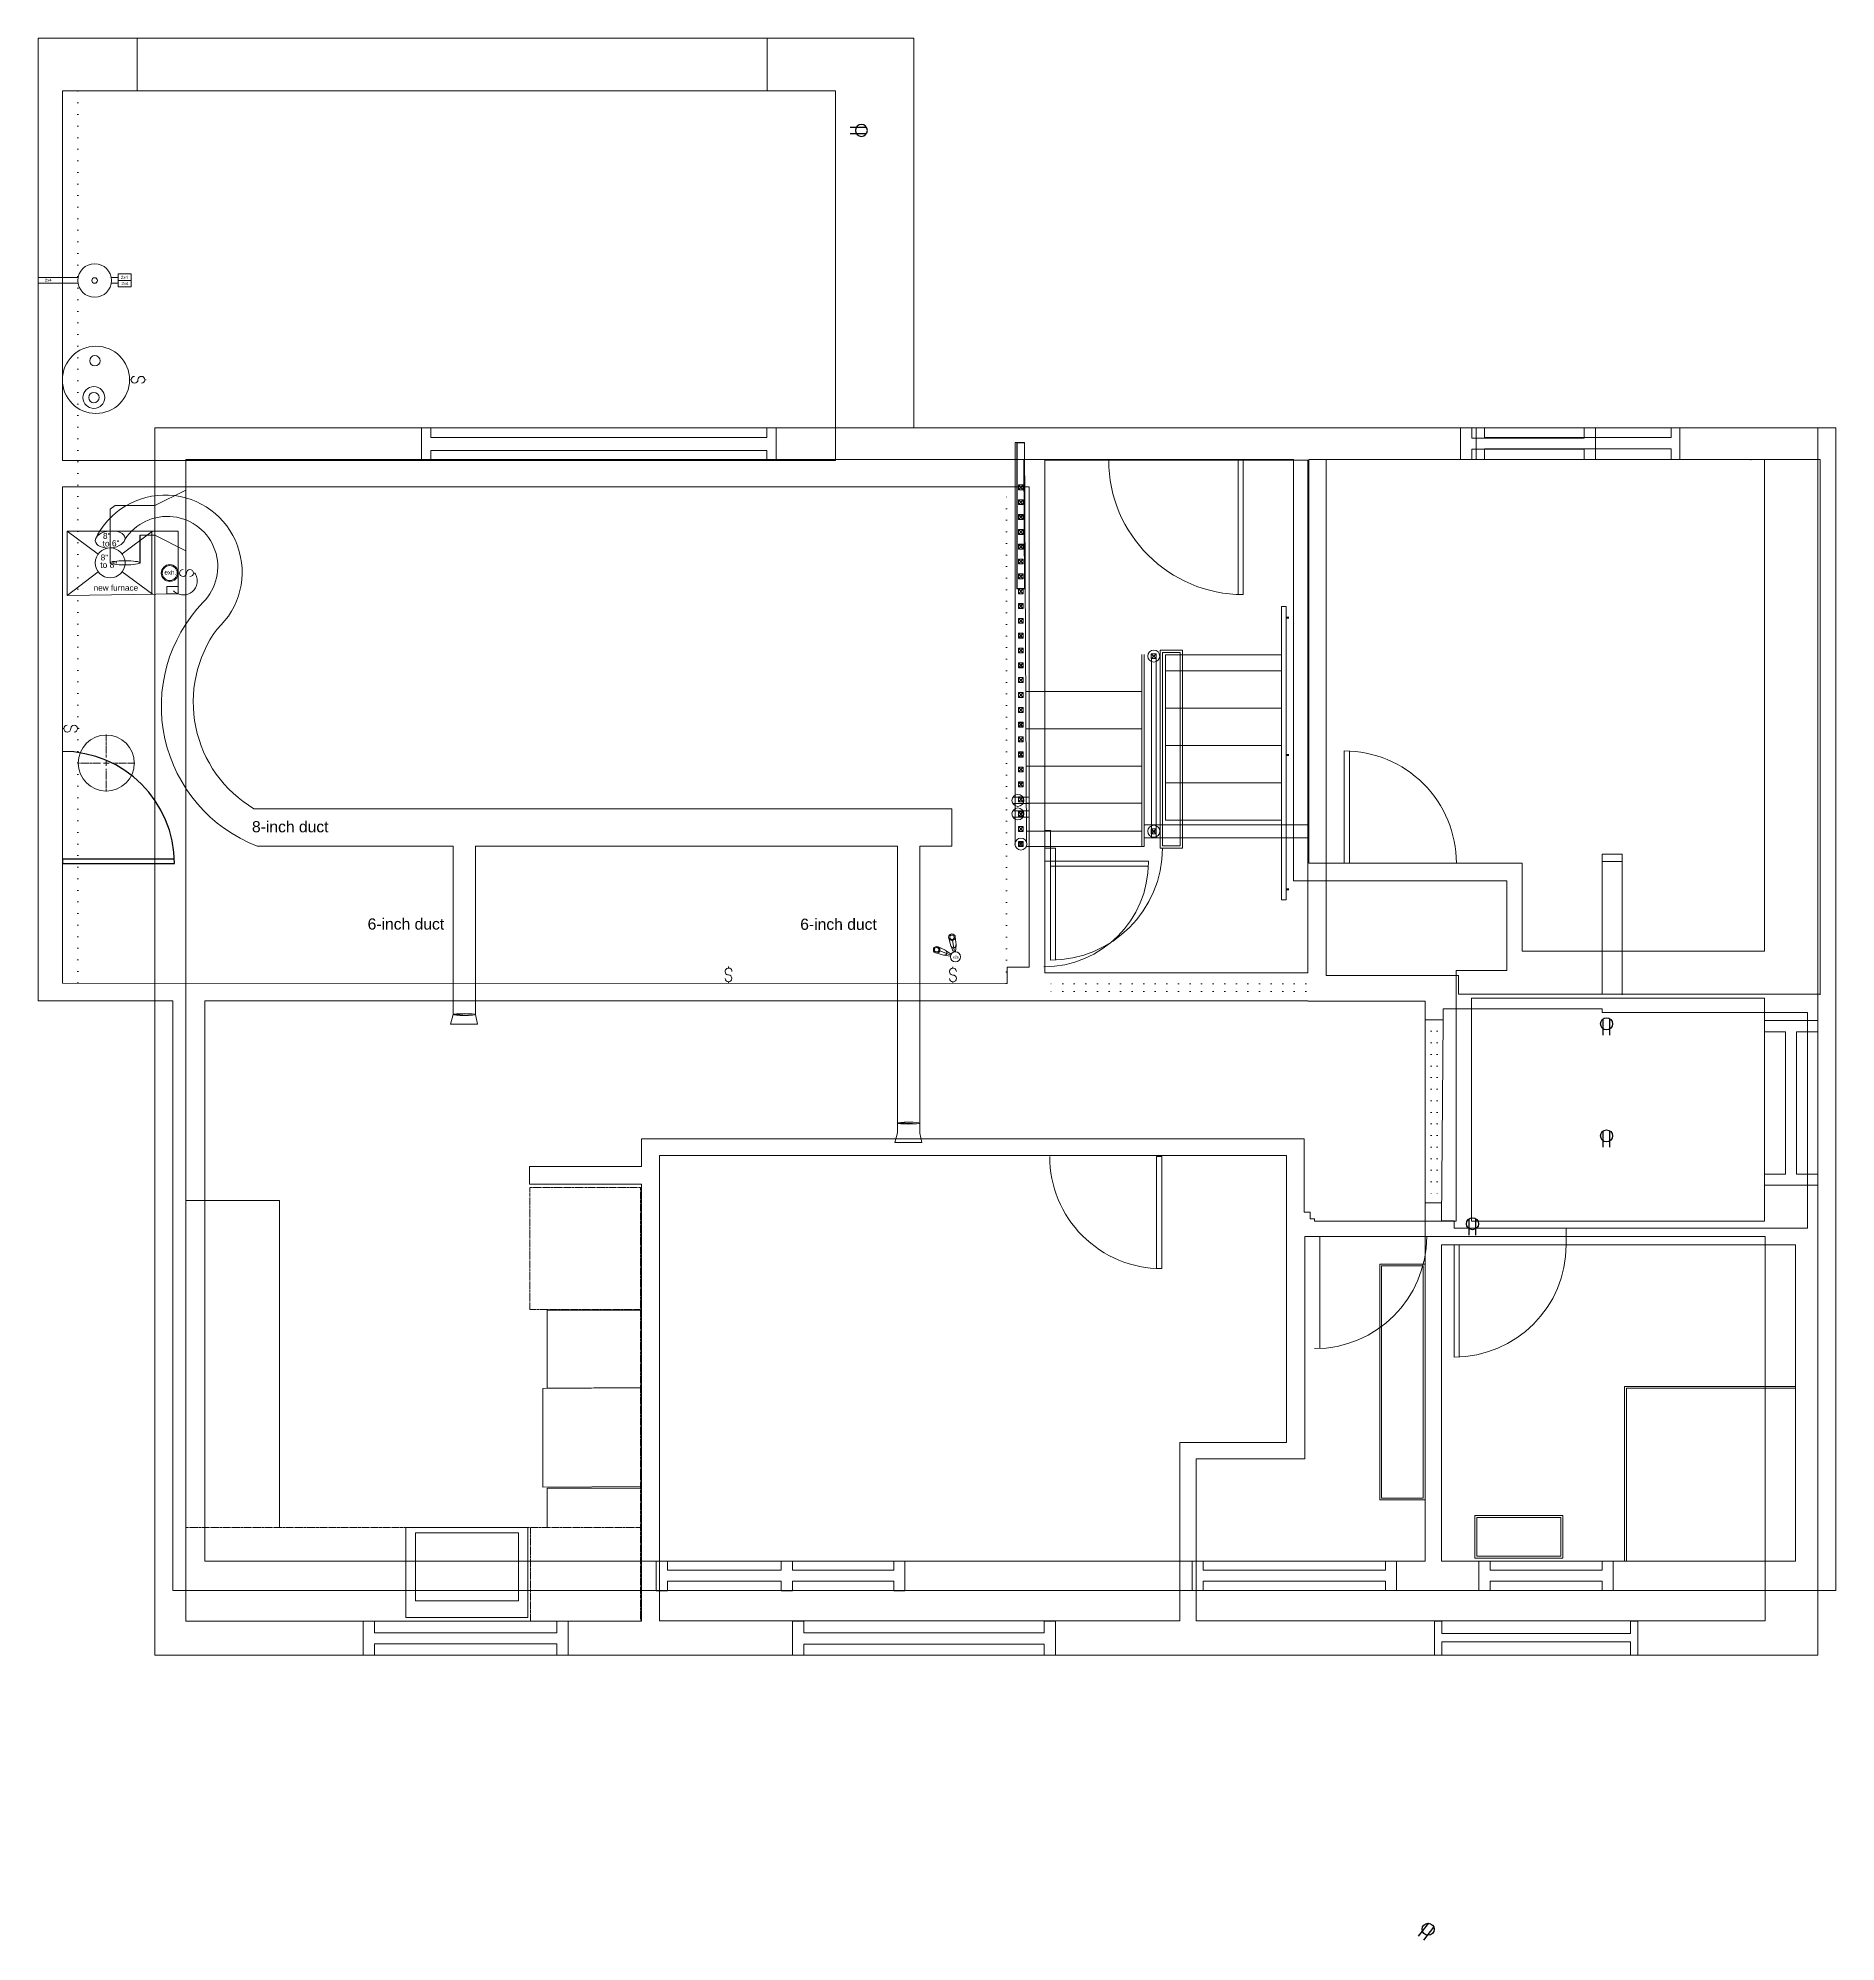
# Model space of a CAD drawing. Header units: inches. Extents: x -179 to 699, y -214 to 464.
# Drawn here: x 55 to 536, y -46 to 464 of the extents above; entities that cross this region are included whole.
import ezdxf
from ezdxf.enums import TextEntityAlignment as Align

# ---------------------------------------------------------------- set-up
doc = ezdxf.new("R2010")
doc.units = ezdxf.units.IN
doc.header["$MEASUREMENT"] = 0
for name, pattern in [('ACAD_ISO02W100', [15, 12, -3]), ('ACAD_ISO07W100', [3, 0, -3]), ('CENTER2', [1.125, 0.75, -0.125, 0.125, -0.125])]:
    doc.linetypes.add(name, pattern=pattern)
doc.layers.get('0').update_dxf_attribs({"color": 1, "lineweight": 9})
doc.layers.get('Defpoints').update_dxf_attribs({"lineweight": 9})
for name, color, linetype, lineweight in [('A101-Floorplan-1st-floor', 7, 'Continuous', 9), ('A201-Floorplan-2nd-floor', 7, 'Continuous', 9), ('E201-Electrical-2nd-floor', 7, 'Continuous', 9), ('M101-HVAC', 7, 'Continuous', 9)]:
    doc.layers.add(name, color=color, linetype=linetype, lineweight=lineweight)
doc.layers.get('Defpoints').off()
doc.layers.get('E201-Electrical-2nd-floor').off()
doc.styles.add('Reg', font='Arial.ttf', dxfattribs={"height": 3})

# ---------------------------------------------------------------- blocks, each defined once
blk = doc.blocks.new('cgri')
at = {"layer": ''}
for p, q in [((291.65, 54.83), (291.65, 59.21)), ((293.38, 54.83), (293.38, 59.22))]:
    blk.add_line(p, q, dxfattribs=at)
blk.add_circle((292.52, 57.86), 1.61, dxfattribs=at)
blk = doc.blocks.new('*U11')
at = {"layer": 'E201-Electrical-2nd-floor'}
blk.add_blockref('cgri', (0, 0), dxfattribs=at)
at = {"style": 'Reg'}
blk.add_attdef('ID', text='', height=3, dxfattribs=at).set_placement((292.6, 61.43), align=Align.MIDDLE_CENTER)
blk = doc.blocks.new('spandrel-door')
at = {"layer": 'A101-Floorplan-1st-floor'}
for p, q in [((0, 0), (-30, 0)), ((0, 0), (4.75, 0)), ((0, -1.38), (0, 0)), ((4.75, 0), (4.75, 1.53)), ((0, -1.38), (-29.97, -1.38))]:
    blk.add_line(p, q, dxfattribs=at)
blk.add_arc((0, 0), 30, 180, 270, dxfattribs=at)
blk = doc.blocks.new('door-to-garage')
at = {"layer": 'A101-Floorplan-1st-floor'}
for p, q in [((-1.38, 0), (-1.38, -26.22)), ((0, 1.53), (0, -26.25))]:
    blk.add_line(p, q, dxfattribs=at)
blk.add_arc((-0.29, 1.75), 28, 180, 270, dxfattribs=at)
blk = doc.blocks.new('lower-landing-two-garage-door')
at = {"layer": 'A101-Floorplan-1st-floor'}
for p, q in [((-1.38, 0), (0, 0)), ((0, -26.25), (-0.29, -26.25))]:
    blk.add_line(p, q, dxfattribs=at)
at = {"layer": 'Defpoints'}
blk.add_blockref('door-to-garage', (0, 0), dxfattribs=at)
blk = doc.blocks.new('spst-switch-garage')
at = {"layer": 'M101-HVAC'}
for p, q in [((0.4, 0), (-0.01, 0)), ((4.08, 0), (4.48, 0))]:
    blk.add_line(p, q, dxfattribs=at)
for centre, start, end in [((1.32, 0), 90, 270), ((3.16, 0), 270, 180), ((1.33, 0), 270, 0)]:
    blk.add_arc(centre, 0.916, start, end, dxfattribs=at)
blk = doc.blocks.new('duplex-for-garage')
at = {"layer": 'M101-HVAC'}
for p, q in [((0, 0), (4.38, 0)), ((0, -1.73), (4.39, -1.73))]:
    blk.add_line(p, q, dxfattribs=at)
blk.add_circle((3.03, -0.87), 1.61, dxfattribs=at)
blk = doc.blocks.new('*U66')
at = {"layer": 'M101-HVAC', "color": 0, "linetype": 'CENTER2', "transparency": 16777216}
for p, q in [((0, 1.5), (0, 7.62)), ((-7.62, 0), (-1.5, 0)), ((1.5, 0), (7.62, 0)), ((0, -7.62), (0, -1.5))]:
    blk.add_line(p, q, dxfattribs=at)
at = {"layer": 'M101-HVAC', "color": 0, "linetype": 'Continuous', "transparency": 16777216}
for p, q in [((-0.75, 0), (0.75, 0)), ((0, -0.75), (0, 0.75))]:
    blk.add_line(p, q, dxfattribs=at)
blk = doc.blocks.new('garage-cl-by-trailer-exit')
at = {"layer": 'M101-HVAC'}
blk.add_circle((0, 0), 7.5, dxfattribs=at)
at = {"layer": 'M101-HVAC', "linetype": 'CENTER2'}
blk.add_blockref('*U66', (0, 0), dxfattribs=at)
blk = doc.blocks.new('furnace-no-duct')
at = {"layer": 'M101-HVAC'}
for p, q in [((-6.29, 8.35), (-5.86, -21.4)), ((-6.29, 8.35), (10.94, 8.35)), ((-6.29, 8.35), (0, 0)), ((10.94, 8.35), (4.78, 0.02)), ((10.94, 8.35), (10.94, -21.4)), ((0.03, -6.41), (-5.96, -14.51)), ((4.81, -6.39), (10.94, -14.53)), ((10.94, -14.4), (-5.96, -14.4)), ((-5.86, -21.4), (10.94, -21.4))]:
    blk.add_line(p, q, dxfattribs=at)
blk.add_lwpolyline([(-5.86, -21.4), (-3.86, -21.4), (-3.86, -18.4), (-5.86, -18.4)], close=True, dxfattribs=at)
for centre, radius in [((2.41, -3.2), 4), ((-0.3, -19.15), 2.25), ((-0.3, -19.15), 2)]:
    blk.add_circle(centre, radius, dxfattribs=at)
blk.add_ellipse((8.69, -3.2), major_axis=(-0.39, 3.98), ratio=0.568595, start_param=-1.570796, end_param=4.712389, dxfattribs=at)

msp = doc.modelspace()

# ---------------------------------------------------------------- linework, layer by layer
at = {"layer": 'A101-Floorplan-1st-floor'}
for p, q in [((81.07, 449.66), (81.07, 463.76)), ((249.75, 449.66), (249.75, 463.76)), ((320.29, 359.41), (320.29, 359.41)), ((439.64, 350.91), (439.64, 359.41)), ((441.75, 359.4), (439.75, 359.4)), ((441.89, 356.79), (441.89, 359.41)), ((441.89, 356.79), (491.89, 356.79)), ((491.89, 356.79), (491.89, 359.41)), ((494.14, 350.91), (494.14, 359.41)), ((441.89, 353.79), (491.89, 353.79)), ((441.89, 350.91), (441.89, 353.79)), ((491.89, 350.91), (491.89, 353.79)), ((324.1, 350.91), (324.1, 350.78)), ((375.88, 314.8), (375.88, 350.78)), ((376.73, 350.91), (376.73, 350.91)), ((377.25, 314.78), (377.25, 350.78)), ((513.16, 350.78), (513.16, 350.91)), ((324.1, 246.9), (325.63, 246.9)), ((324.12, 244.88), (324.1, 244.88)), ((478.72, 245.28), (473.35, 245.28)), ((473.35, 207.83), (473.35, 245.28)), ((478.72, 245.28), (478.72, 207.66)), ((478.72, 243.28), (473.35, 243.28)), ((319.97, 215.04), (314.1, 215.04)), ((314.1, 213.54), (313.88, 213.54)), ((314.1, 205.92), (314.1, 205.92)), ((319.97, 205.92), (319.97, 205.98)), ((425.94, 205.96), (425.94, 200.96)), ((425.94, 200.96), (430.82, 200.96)), ((430.82, 203.83), (434.94, 203.83)), ((430.38, 151.91), (425.94, 151.91)), ((430.34, 151.91), (425.94, 151.91)), ((463.75, 140.66), (463.75, 145.16)), ((433.75, 140.66), (433.75, 110.66)), ((435.12, 140.66), (435.12, 110.66)), ((479.37, 56.04), (479.37, 102.79)), ((479.37, 102.79), (525.12, 102.79)), ((479.87, 102.29), (525.12, 102.29)), ((479.87, 56.04), (479.87, 102.29)), ((220.07, 56.04), (220.07, 48.17)), ((220.07, 55.97), (223.07, 55.97)), ((223.07, 56.04), (223.07, 53.61)), ((253.57, 53.61), (223.07, 53.61)), ((253.57, 53.61), (253.57, 56.04)), ((253.57, 55.97), (256.57, 55.97)), ((256.57, 53.61), (256.57, 56.04)), ((283.7, 53.61), (256.57, 53.61)), ((283.7, 53.61), (283.7, 56.04)), ((283.7, 55.97), (286.7, 55.97)), ((286.7, 48.17), (286.7, 56.04)), ((363.57, 56.04), (363.57, 48.17)), ((366.57, 56.04), (366.57, 53.61)), ((415.32, 53.61), (366.57, 53.61)), ((415.32, 53.61), (415.32, 56.04)), ((418.32, 48.17), (418.32, 56.04)), ((440.35, 56.04), (440.35, 48.17)), ((443.35, 56.04), (443.35, 53.61)), ((473.35, 53.61), (443.35, 53.61)), ((473.35, 53.61), (473.35, 56.04)), ((476.35, 48.17), (476.35, 56.04)), ((220.07, 48.13), (223.07, 48.13)), ((220.07, 48.1), (223.07, 48.1)), ((253.57, 50.61), (223.07, 50.61)), ((223.07, 50.61), (223.07, 48.17)), ((253.57, 48.17), (253.57, 50.61)), ((253.57, 48.1), (256.57, 48.1)), ((283.7, 50.61), (256.57, 50.61)), ((256.57, 48.17), (256.57, 50.61)), ((283.7, 48.17), (283.7, 50.61)), ((283.7, 48.1), (286.7, 48.1)), ((283.7, 48.1), (286.7, 48.1)), ((366.57, 50.61), (366.57, 48.17)), ((415.32, 50.61), (366.57, 50.61)), ((415.32, 48.17), (415.32, 50.61)), ((443.35, 50.61), (443.35, 48.17)), ((473.35, 50.61), (443.35, 50.61)), ((473.35, 48.17), (473.35, 50.61))]:
    msp.add_line(p, q, dxfattribs=at)
at = {"layer": 'A101-Floorplan-1st-floor', "linetype": 'ACAD_ISO07W100'}
for p, q in [((65.22, 210.79), (65.22, 449.66)), ((313.88, 210.67), (313.88, 342.28)), ((394.03, 210.54), (324.1, 210.54)), ((394.03, 208.54), (324.1, 208.54)), ((427.57, 200.96), (427.57, 154.35)), ((429.19, 200.96), (429.19, 154.35))]:
    msp.add_line(p, q, dxfattribs=at)
at = {"layer": 'A101-Floorplan-1st-floor', "lineweight": 30}
for p, q in [((61.07, 244.04), (91.04, 244.04)), ((61.07, 244.04), (61.07, 242.79)), ((61.07, 242.79), (91.06, 242.79))]:
    msp.add_line(p, q, dxfattribs=at)
at = {"layer": 'A101-Floorplan-1st-floor'}
for points in [[(289.1, 359.41), (535.97, 359.41), (535.97, 48.17), (90.69, 48.17), (90.69, 206.04), (54.57, 206.04), (54.57, 463.76), (289.1, 463.76)], [(268.13, 350.66), (61.07, 350.66), (61.07, 449.66), (268.13, 449.66)], [(324.1, 213.54), (324.1, 350.78), (394.6, 350.78), (394.6, 213.54)], [(314.1, 210.67), (61.07, 210.78), (61.07, 343.65), (268.13, 343.65), (319.97, 343.65), (319.97, 215.04), (314.1, 215.04)], [(355, 246.9), (361, 246.9), (361, 299.89), (355, 299.89)], [(355.63, 247.53), (360.38, 247.53), (360.38, 299.27), (355.63, 299.27)], [(430.34, 147.16), (430.82, 200.96), (430.82, 203.83), (473.35, 203.83), (473.35, 202.91), (528.37, 202.91), (528.37, 145.16), (433.75, 145.16), (433.75, 147.16)], [(430.34, 140.66), (430.34, 56.04), (525.12, 56.04), (525.12, 140.66)], [(425.94, 72.41), (425.94, 135.54), (413.82, 135.54), (413.82, 72.41)], [(425.44, 72.91), (425.44, 135.04), (414.32, 135.04), (414.32, 72.91)], [(439.32, 56.85), (439.32, 68.22), (462.81, 68.22), (462.81, 56.85)], [(439.82, 57.35), (439.82, 67.72), (462.31, 67.72), (462.31, 57.35)]]:
    msp.add_lwpolyline(points, close=True, dxfattribs=at)
for points in [[(531.72, 207.66), (531.72, 350.91), (399.47, 350.91), (399.47, 212.83), (434.94, 212.83), (434.94, 207.83), (531.72, 207.83)], [(99.19, 56.04), (425.94, 56.04), (425.94, 205.96), (394.6, 205.96), (394.6, 205.99), (99.19, 206.02), (99.19, 56.04)]]:
    msp.add_lwpolyline(points, dxfattribs=at)
for centre, radius, start, end in [((377.25, 350.78), 36, 180, 270), ((433.75, 140.66), 30, 270, 0)]:
    msp.add_arc(centre, radius, start, end, dxfattribs=at)
at = {"layer": 'A101-Floorplan-1st-floor', "lineweight": 30}
msp.add_arc((61.07, 242.79), 30, 0, 90, dxfattribs=at)
at = {"layer": 'A201-Floorplan-2nd-floor'}
for p, q in [((316.19, 355.51), (316.19, 247.6)), ((318.66, 355.51), (316.19, 355.51)), ((316.61, 355.51), (316.61, 316.33)), ((318.53, 355.51), (318.53, 355.51)), ((319.21, 248.66), (318.66, 355.51)), ((94.13, 342.76), (85.83, 338.64)), ((317.06, 344.14), (317.06, 344.12)), ((317.06, 344.13), (318.36, 342.84)), ((318.38, 344.14), (317.1, 342.85)), ((75.22, 338.64), (73.86, 337.66)), ((73.86, 337.66), (73.86, 323.24)), ((85.83, 338.64), (75.22, 338.64)), ((317.06, 340.14), (317.06, 340.12)), ((317.06, 340.13), (318.36, 338.84)), ((318.38, 340.14), (317.1, 338.85)), ((317.06, 336.19), (317.06, 336.17)), ((317.06, 336.18), (318.36, 334.89)), ((317.06, 336.14), (317.06, 336.12)), ((317.06, 336.13), (318.36, 334.84)), ((317.06, 332.19), (317.06, 332.17)), ((317.06, 332.18), (318.36, 330.89)), ((318.38, 336.19), (317.1, 334.9)), ((318.38, 336.14), (317.1, 334.85)), ((318.38, 332.19), (317.1, 330.9)), ((85.83, 330.64), (81.87, 330.64)), ((94.13, 326.51), (85.83, 330.64)), ((317.06, 328.27), (317.06, 328.24)), ((317.06, 328.26), (318.36, 326.97)), ((317.06, 328.19), (317.06, 328.17)), ((317.06, 328.18), (318.36, 326.89)), ((318.38, 328.27), (317.1, 326.97)), ((318.38, 328.19), (317.1, 326.9)), ((317.06, 324.27), (317.06, 324.24)), ((317.06, 324.26), (318.36, 322.97)), ((318.38, 324.27), (317.1, 322.97)), ((318.86, 316.32), (316.61, 316.32)), ((317.06, 320.3), (317.06, 320.28)), ((317.06, 320.29), (318.36, 319)), ((317.06, 320.27), (317.06, 320.24)), ((317.06, 320.26), (318.36, 318.97)), ((317.06, 316.3), (317.06, 316.28)), ((317.06, 316.29), (318.36, 315)), ((318.38, 320.3), (317.1, 319.01)), ((318.38, 320.27), (317.1, 318.97)), ((318.38, 316.3), (317.1, 315.01)), ((318.65, 316.32), (318.63, 316.32)), ((318.86, 316.44), (318.86, 316.44)), ((317.06, 312.38), (317.06, 312.35)), ((317.06, 312.37), (318.36, 311.08)), ((317.06, 312.3), (317.06, 312.28)), ((317.06, 312.29), (318.36, 311)), ((318.38, 312.38), (317.1, 311.08)), ((318.38, 312.3), (317.1, 311.01)), ((317.06, 308.38), (317.06, 308.35)), ((317.06, 308.37), (318.36, 307.08)), ((318.38, 308.38), (317.1, 307.08)), ((388.76, 308.72), (389.51, 308.72)), ((388.76, 308.47), (389.51, 308.47)), ((317.06, 304.45), (317.06, 304.42)), ((317.06, 304.44), (318.36, 303.14)), ((317.06, 304.38), (317.06, 304.35)), ((317.06, 304.37), (318.36, 303.08)), ((318.38, 304.44), (317.1, 303.15)), ((318.38, 304.38), (317.1, 303.08)), ((317.06, 300.45), (317.06, 300.42)), ((317.06, 300.44), (318.36, 299.14)), ((317.06, 296.53), (317.06, 296.5)), ((317.06, 296.52), (318.36, 295.23)), ((317.06, 296.45), (317.06, 296.42)), ((317.06, 296.44), (318.36, 295.14)), ((318.38, 300.44), (317.1, 299.15)), ((318.38, 296.53), (317.1, 295.23)), ((318.38, 296.44), (317.1, 295.15)), ((350.14, 247.35), (350.14, 298.76)), ((352.63, 298.94), (352.63, 298.91)), ((352.63, 298.93), (353.93, 297.64)), ((353.94, 298.94), (352.67, 297.64)), ((352.67, 249.66), (352.67, 297.64)), ((353.92, 249.66), (353.92, 297.65)), ((317.06, 292.53), (317.06, 292.5)), ((317.06, 292.52), (318.36, 291.23)), ((318.38, 292.53), (317.1, 291.23)), ((356.42, 294.35), (387.51, 294.35)), ((317.06, 288.54), (317.06, 288.51)), ((317.06, 288.53), (318.36, 287.24)), ((317.06, 288.53), (317.06, 288.5)), ((317.06, 288.52), (318.36, 287.23)), ((318.38, 288.54), (317.1, 287.24)), ((318.38, 288.53), (317.1, 287.23)), ((350.14, 288.79), (319, 288.79)), ((317.06, 284.54), (317.06, 284.51)), ((317.06, 284.53), (318.36, 283.24)), ((317.06, 280.65), (317.06, 280.62)), ((317.06, 280.64), (318.36, 279.34)), ((317.06, 280.54), (317.06, 280.51)), ((317.06, 280.53), (318.36, 279.24)), ((318.38, 284.54), (317.1, 283.24)), ((318.38, 280.64), (317.1, 279.35)), ((318.38, 280.54), (317.1, 279.24)), ((356.42, 284.35), (387.51, 284.35)), ((317.06, 276.65), (317.06, 276.62)), ((317.06, 276.64), (318.36, 275.34)), ((318.38, 276.64), (317.1, 275.35)), ((350.14, 278.83), (319.05, 278.83)), ((317.06, 272.65), (317.06, 272.62)), ((317.06, 272.64), (318.36, 271.34)), ((317.06, 272.58), (317.06, 272.55)), ((317.06, 272.57), (318.36, 271.28)), ((318.38, 272.64), (317.1, 271.35)), ((318.38, 272.58), (317.1, 271.28)), ((356.42, 274.35), (387.51, 274.35)), ((389.51, 271.92), (388.76, 271.92)), ((389.51, 271.67), (388.76, 271.67)), ((317.06, 268.58), (317.06, 268.55)), ((317.06, 268.57), (318.36, 267.28)), ((318.38, 268.58), (317.1, 267.28)), ((350.14, 268.86), (319.11, 268.86)), ((317.06, 264.61), (317.06, 264.58)), ((317.06, 264.6), (318.36, 263.31)), ((317.06, 264.58), (317.06, 264.55)), ((317.06, 264.57), (318.36, 263.28)), ((317.06, 260.61), (317.06, 260.58)), ((317.06, 260.6), (318.36, 259.31)), ((318.38, 264.61), (317.1, 263.31)), ((318.38, 264.58), (317.1, 263.28)), ((318.38, 260.61), (317.1, 259.31)), ((356.42, 264.35), (387.51, 264.35)), ((317.06, 256.66), (317.06, 256.63)), ((317.06, 256.65), (318.36, 255.36)), ((317.06, 256.61), (317.06, 256.58)), ((317.06, 256.6), (318.36, 255.31)), ((318.38, 256.66), (317.1, 255.36)), ((318.38, 256.61), (317.1, 255.31)), ((350.14, 258.9), (319.16, 258.9)), ((317.06, 251.36), (317.06, 252.67)), ((317.06, 252.67), (318.38, 252.67)), ((317.06, 251.36), (318.38, 251.36)), ((318.38, 251.36), (318.38, 252.67)), ((350.14, 251.41), (319.2, 251.41)), ((394.83, 253.16), (350.76, 253.16)), ((352.65, 252.03), (352.65, 252)), ((352.65, 252.02), (353.95, 250.73)), ((353.96, 251.41), (352.65, 251.41)), ((353.96, 252.03), (352.69, 250.73)), ((317.06, 248.66), (317.06, 248.63)), ((317.06, 248.65), (318.36, 247.36)), ((318.38, 248.66), (317.1, 247.36)), ((394.83, 249.66), (350.76, 249.66)), ((388.76, 236), (389.51, 236)), ((388.76, 235.75), (389.51, 235.75)), ((516.83, 200.71), (531.11, 200.71)), ((516.83, 156.65), (531.11, 156.65)), ((397.76, 112.9), (397.76, 142.9)), ((364.58, 83.27, 48), (364.58, 83.27, 39.09)), ((141.62, 39.91), (141.62, 30.84)), ((153, 39.91), (153, 39.93)), ((155.63, 39.91), (155.63, 39.93)), ((186.23, 39.92), (186.23, 39.91)), ((196.49, 39.91), (196.49, 30.84)), ((141.61, 30.85), (144.62, 30.85)), ((193.49, 30.85), (196.49, 30.85)), ((256.59, 30.85), (259.59, 30.85)), ((323.98, 30.85), (326.98, 30.85))]:
    msp.add_line(p, q, dxfattribs=at)
at = {"layer": 'A201-Floorplan-2nd-floor', "lineweight": 30}
msp.add_line((81.87, 323.28), (81.87, 330.64), dxfattribs=at)
at = {"layer": 'A201-Floorplan-2nd-floor', "color": 0, "linetype": 'CENTER2', "transparency": 16777216}
msp.add_line((353.26, 251.41), (353.27, 251.41), dxfattribs=at)
at = {"layer": 'A201-Floorplan-2nd-floor', "linetype": 'CENTER2'}
msp.add_line((186.38, 39.91), (186.38, 65.05), dxfattribs=at)
at = {"layer": 'A201-Floorplan-2nd-floor'}
for points in [[(85.83, 30.84), (85.83, 359.41), (531.11, 359.41), (531.11, 30.84)], [(159.74, 350.87), (157.24, 350.87), (157.24, 359.37), (159.74, 359.37), (159.74, 356.87), (249.74, 356.87), (249.74, 359.37), (252.24, 359.37), (252.24, 350.87), (249.74, 350.87), (249.74, 353.37), (159.74, 353.37)], [(216.18, 169.09), (393.55, 169.09), (393.55, 149.4), (395.2, 149.4), (395.2, 147.65), (396.39, 147.65), (396.39, 147.03), (434.28, 147.03), (434.28, 214.16), (447.84, 214.16), (447.84, 238.16), (390.71, 238.16), (390.71, 243.96), (390.71, 350.91), (94.13, 350.91), (94.13, 39.91), (216.18, 39.91), (216.18, 156.91), (186.18, 156.91), (186.18, 161.66), (216.18, 161.66)], [(317.06, 342.85), (318.38, 342.85), (318.38, 344.16), (317.06, 344.16)], [(317.06, 338.85), (318.38, 338.85), (318.38, 340.16), (317.06, 340.16)], [(317.06, 334.9), (318.38, 334.9), (318.38, 336.21), (317.06, 336.21)], [(317.06, 334.85), (318.38, 334.85), (318.38, 336.16), (317.06, 336.16)], [(317.06, 330.9), (318.38, 330.9), (318.38, 332.21), (317.06, 332.21)], [(317.06, 326.97), (318.38, 326.97), (318.38, 328.29), (317.06, 328.29)], [(317.06, 326.9), (318.38, 326.9), (318.38, 328.21), (317.06, 328.21)], [(317.06, 322.97), (318.38, 322.97), (318.38, 324.29), (317.06, 324.29)], [(317.06, 319.01), (318.38, 319.01), (318.38, 320.32), (317.06, 320.32)], [(317.06, 318.97), (318.38, 318.97), (318.38, 320.29), (317.06, 320.29)], [(317.06, 315.01), (318.38, 315.01), (318.38, 316.32), (317.06, 316.32)], [(317.06, 311.08), (318.38, 311.08), (318.38, 312.4), (317.06, 312.4)], [(317.06, 311.01), (318.38, 311.01), (318.38, 312.32), (317.06, 312.32)], [(388.76, 233.05), (387.51, 233.05), (387.51, 311.61), (388.76, 311.61)], [(317.06, 307.08), (318.38, 307.08), (318.38, 308.4), (317.06, 308.4)], [(317.06, 303.15), (318.38, 303.15), (318.38, 304.46), (317.06, 304.46)], [(317.06, 303.08), (318.38, 303.08), (318.38, 304.4), (317.06, 304.4)], [(317.06, 299.15), (318.38, 299.15), (318.38, 300.46), (317.06, 300.46)], [(317.06, 295.23), (318.38, 295.23), (318.38, 296.54), (317.06, 296.54)], [(317.06, 295.15), (318.38, 295.15), (318.38, 296.46), (317.06, 296.46)], [(352.63, 297.64), (353.94, 297.64), (353.94, 298.95), (352.63, 298.95)], [(317.06, 291.23), (318.38, 291.23), (318.38, 292.54), (317.06, 292.54)], [(317.06, 287.24), (318.38, 287.24), (318.38, 288.56), (317.06, 288.56)], [(317.06, 287.23), (318.38, 287.23), (318.38, 288.54), (317.06, 288.54)], [(317.06, 283.24), (318.38, 283.24), (318.38, 284.56), (317.06, 284.56)], [(317.06, 279.35), (318.38, 279.35), (318.38, 280.66), (317.06, 280.66)], [(317.06, 279.24), (318.38, 279.24), (318.38, 280.56), (317.06, 280.56)], [(317.06, 275.35), (318.38, 275.35), (318.38, 276.66), (317.06, 276.66)], [(317.06, 271.35), (318.38, 271.35), (318.38, 272.66), (317.06, 272.66)], [(317.06, 271.28), (318.38, 271.28), (318.38, 272.59), (317.06, 272.59)], [(317.06, 267.28), (318.38, 267.28), (318.38, 268.59), (317.06, 268.59)], [(317.06, 263.31), (318.38, 263.31), (318.38, 264.62), (317.06, 264.62)], [(317.06, 263.28), (318.38, 263.28), (318.38, 264.59), (317.06, 264.59)], [(317.06, 259.31), (318.38, 259.31), (318.38, 260.62), (317.06, 260.62)], [(317.06, 255.36), (318.38, 255.36), (318.38, 256.67), (317.06, 256.67)], [(317.06, 255.31), (318.38, 255.31), (318.38, 256.62), (317.06, 256.62)], [(317.06, 251.36), (318.38, 251.36), (318.38, 252.67), (317.06, 252.67)], [(317.06, 252.66), (317.06, 252.63)], [(317.06, 252.65), (318.36, 251.36)], [(318.38, 252.66), (317.1, 251.36)], [(352.65, 250.73), (353.96, 250.73), (353.96, 252.04), (352.65, 252.04)], [(317.06, 247.36), (318.38, 247.36), (318.38, 248.67), (317.06, 248.67)], [(438.41, 206.71), (516.83, 206.71), (516.83, 147.03), (438.41, 147.03)], [(220.92, 164.62), (388.81, 164.62), (388.81, 87.76), (360.31, 87.76), (360.31, 40.03), (220.92, 40.03)], [(517.05, 142.93), (393.77, 142.93), (393.77, 83.42), (364.65, 83.42), (364.65, 40.03), (517.05, 40.03)], [(155.63, 63.61), (183.25, 63.61), (183.25, 45.43), (155.63, 45.43)]]:
    msp.add_lwpolyline(points, close=True, dxfattribs=at)
for points in [[(394.83, 350.91), (516.83, 350.91), (516.83, 219.29), (451.96, 219.29), (451.96, 242.91), (394.83, 242.91), (394.83, 350.91), (435.46, 350.91), (438.46, 350.91), (438.46, 353.66), (468.58, 353.66), (468.58, 350.91), (471.58, 350.91), (471.58, 359.41), (468.58, 359.41), (468.58, 356.66), (438.46, 356.66), (438.46, 359.41), (435.46, 359.41), (435.46, 350.91)], [(318.56, 350.91), (318.74, 316.44), (316.77, 316.44), (316.77, 355.38), (318.54, 355.38)], [(319.22, 247.35), (350.76, 247.35), (350.76, 298.76)], [(387.51, 254.35), (356.42, 254.35), (356.42, 255.72), (356.42, 298.65), (387.51, 298.65)], [(516.83, 197.71), (522.45, 197.71), (522.45, 159.65), (516.83, 159.65)], [(531.11, 197.71), (525.45, 197.71), (525.45, 159.65), (531.11, 159.65)], [(94.13, 39.91), (94.13, 152.55), (119.25, 152.55), (119.25, 65.05)], [(215.85, 123.16), (190.85, 123.16), (190.85, 102.34), (215.85, 102.53)], [(215.85, 76.04), (189.73, 75.83), (189.73, 102.21), (215.85, 102.4)], [(215.85, 75.58), (190.85, 75.58), (190.85, 65.05)], [(185.75, 65.05), (153, 65.05), (153, 40.93), (185.75, 40.93), (185.75, 65.05), (185.75, 40.93)], [(141.61, 39.91), (144.62, 39.91), (144.62, 36.86), (193.49, 36.86), (193.49, 39.91), (196.49, 39.91)], [(256.59, 30.84), (256.59, 39.91), (259.59, 39.91), (259.59, 36.83), (323.98, 36.83), (323.98, 39.91), (326.98, 39.91), (326.98, 30.84)], [(482.95, 39.91), (482.95, 30.84), (482.95, 39.91), (480.95, 39.91), (480.95, 36.66), (430.45, 36.66), (430.45, 39.91), (428.45, 39.91), (428.45, 30.84), (430.45, 30.84), (430.45, 34.41), (480.95, 34.41), (430.45, 34.41)], [(144.62, 30.84), (144.62, 33.86), (193.49, 33.86), (193.49, 30.84)], [(259.59, 30.84), (259.59, 33.83), (323.98, 33.83), (323.98, 30.84)], [(480.95, 34.41), (480.95, 30.84), (482.95, 30.84)]]:
    msp.add_lwpolyline(points, dxfattribs=at)
for points in [[(434.33, 242.91, 0.414214), (404.33, 272.91), (404.33, 242.91), (405.71, 242.91), (405.71, 272.88)], [(325.44, 164.34, 0.414214), (355.44, 134.34), (355.44, 164.34), (354.06, 164.34), (354.06, 134.38)]]:
    msp.add_lwpolyline(points, format="xyb", dxfattribs=at)
at = {"layer": 'A201-Floorplan-2nd-floor', "linetype": 'CENTER2'}
msp.add_lwpolyline([(215.85, 123.41), (186.23, 123.41), (186.23, 156.04), (215.85, 156.04), (215.85, 39.91), (94.13, 39.93), (94.13, 65.05), (216.18, 65.05)], dxfattribs=at)
at = {"layer": 'A201-Floorplan-2nd-floor'}
for centre, radius in [((353.31, 298.32), 1.61), ((353.33, 251.41), 1.61), ((317.75, 247.99), 1.61), ((317.75, 247.99), 0.538)]:
    msp.add_circle(centre, radius, dxfattribs=at)
msp.add_arc((396.39, 142.9), 30, 270, 0, dxfattribs=at)
msp.add_ellipse((77.86, 323.28), major_axis=(4.01, 0), ratio=0.137604, dxfattribs=at)
at = {"layer": 'M101-HVAC'}
for p, q in [((65.29, 399.65), (54.57, 399.65)), ((65.28, 398.15), (54.57, 398.15)), ((76.02, 399.65), (74.14, 399.65)), ((76.02, 398.15), (74.15, 398.15)), ((77.77, 398.9), (76.02, 398.9)), ((77.77, 398.9), (79.52, 398.9)), ((61.07, 343.65), (61.07, 343.65)), ((92.06, 331.78), (85.06, 331.78)), ((299.22, 257.45), (112.37, 257.45)), ((299.22, 247.45), (299.22, 257.45)), ((165.69, 247.45), (113.24, 247.45)), ((165.69, 202.34), (165.69, 247.45)), ((171.69, 202.34), (171.69, 247.45)), ((284.66, 247.45), (171.69, 247.45)), ((284.66, 170.61), (284.66, 247.45)), ((290.66, 170.61), (290.66, 247.45)), ((299.22, 247.45), (290.66, 247.45)), ((297.52, 219.56), (295.57, 220.49)), ((296.01, 219.37), (298.93, 218.27)), ((299.96, 219.12), (299.43, 222.17)), ((297.02, 218.24), (294.94, 218.84)), ((165.69, 202.4), (164.97, 199.8)), ((172.27, 199.8), (164.97, 199.8)), ((165.69, 202.4), (165.69, 202.4)), ((165.69, 202.4), (165.69, 202.4)), ((165.69, 202.4), (170.99, 202.17)), ((171.69, 202.34), (171.69, 202.35)), ((171.69, 202.35), (172.27, 199.8)), ((284.68, 173.34), (290.68, 173.09)), ((284.66, 170.67), (283.94, 168.08)), ((284.66, 170.67), (284.66, 170.67)), ((284.66, 170.67), (284.66, 170.67)), ((290.66, 170.61), (290.66, 170.63)), ((290.66, 170.63), (291.24, 168.08)), ((291.24, 168.08), (283.94, 168.08))]:
    msp.add_line(p, q, dxfattribs=at)
for points in [[(79.52, 397.15), (79.52, 400.65), (76.02, 400.65), (76.02, 397.15)], [(297.49, 219.57), (299.06, 218.53)], [(297.02, 218.24), (298.85, 217.98)]]:
    msp.add_lwpolyline(points, close=True, dxfattribs=at)
for points in [[(69.9, 329.53, -1.219343), (102.48, 305.55, 0.442117), (112.37, 257.45, 0.396302)], [(77.82, 329.53, -1.110072), (98.77, 312.7, 0.535877), (113.24, 247.45)]]:
    msp.add_lwpolyline(points, format="xyb", dxfattribs=at)
for points in [[(298.42, 222.82), (298.96, 220.74), (299.67, 219.04)], [(300.17, 223.12), (300.36, 220.98), (300.26, 219.14)]]:
    msp.add_lwpolyline(points, dxfattribs=at)
for centre, radius in [((69.71, 398.86), 4.49), ((69.71, 398.86), 0.75), ((70.07, 372.27), 9), ((69.8, 377.37), 1.39), ((69.52, 367.52), 2.93), ((69.52, 367.52), 1.39), ((295.18, 219.69), 0.889), ((299.28, 223.04), 0.889), ((300.19, 217.79), 1.35)]:
    msp.add_circle(centre, radius, dxfattribs=at)
at = {"layer": 'M101-HVAC', "linetype": 'ACAD_ISO02W100'}
msp.add_arc((93.48, 318.42), 3.73, 224.8862, 34.4656, dxfattribs=at)
at = {"layer": 'M101-HVAC'}
for centre, start, end in [((297.2, 218.92), 252.2979, 66.1098), ((299.65, 220.94), 193.0192, 6.6276)]:
    msp.add_arc(centre, 0.711, start, end, dxfattribs=at)
at = {"layer": 'M101-HVAC', "extrusion": (0, 0, -1)}
for centre in [(295.18, 219.69), (299.28, 223.04)]:
    msp.add_ellipse(centre, major_axis=(-0.605, -0.053), ratio=0.979378, dxfattribs=at)
at = {"layer": 'M101-HVAC'}
for centre in [(168.69, 202.34), (287.68, 173.28)]:
    msp.add_ellipse(centre, major_axis=(3, 0), ratio=0.084395, dxfattribs=at)

# ---------------------------------------------------------------- block references
at = {"lineweight": 30, "rotation": 89.99999999999999}
msp.add_blockref('furnace-no-duct', (70.67, 320.84), dxfattribs=at)
msp.add_blockref('furnace-no-duct', (70.67, 320.84), dxfattribs=at)
msp.add_blockref('furnace-no-duct', (70.67, 320.84), dxfattribs=at)
at = {"layer": 'Defpoints', "rotation": 89.99999999999999}
for name, p in [('spandrel-door', (325.63, 246.9)), ('lower-landing-two-garage-door', (325.63, 243.41))]:
    msp.add_blockref(name, p, dxfattribs=at)
at = {"layer": 'E201-Electrical-2nd-floor', "xscale": -1, "rotation": 270}
msp.add_blockref('*U11', (217.16, 146.53), dxfattribs=at)
at = {"layer": 'E201-Electrical-2nd-floor'}
for p in [(182.04, 142), (182.04, 112), (146.13, 88.48)]:
    msp.add_blockref('*U11', p, dxfattribs=at)
at = {"layer": 'E201-Electrical-2nd-floor', "rotation": 321.8875507478615}
msp.add_blockref('*U11', (160.91, 92.48), dxfattribs=at)
at = {"layer": 'M101-HVAC'}
for p in [(79.07, 372.27), (92.07, 320.53), (61.07, 278.9)]:
    msp.add_blockref('spst-switch-garage', p, dxfattribs=at)
for name, p, rotation in [('garage-cl-by-trailer-exit', (72.82, 269.66), 89.99999999999999), ('duplex-for-garage', (319.97, 258.8), 180), ('duplex-for-garage', (319.97, 255.17), 180), ('spst-switch-garage', (239.44, 210.71), 89.99999999999999), ('spst-switch-garage', (299.54, 210.68), 89.99999999999999)]:
    msp.add_blockref(name, p, dxfattribs=dict(at, rotation=rotation))

# ---------------------------------------------------------------- texts
at = {"layer": 'M101-HVAC', "style": 'Reg'}
for s, height, p in [('2x4', 0.821, (56.36, 398.5)), ('2x4', 0.821, (76.75, 399.3)), ('2x4', 0.821, (76.89, 397.66)), ('8"', 1.569, (71.95, 329.68)), ('8"', 1.569, (71.33, 323.93)), ('new furnace', 1.5672, (69.44, 315.81)), ('8-inch duct ', 3, (111.84, 251.13)), ('6-inch duct ', 3, (142.81, 225.09)), ('6-inch duct ', 3, (258.65, 225.02))]:
    msp.add_text(s, height=height, dxfattribs=at).set_placement(p)
for s, height, rotation, p in [('to 6"', 1.607, 1.2866, (71.86, 327.63)), ('to 8"', 1.607, 1.2866, (71.24, 321.88)), ('exh.', 1.194, 358.9895, (88.4, 320.15)), ('e26', 0.69, 355.9813, (299.48, 217.44))]:
    msp.add_text(s, height=height, rotation=rotation, dxfattribs=at).set_placement(p)

doc.saveas('drawing.dxf')
